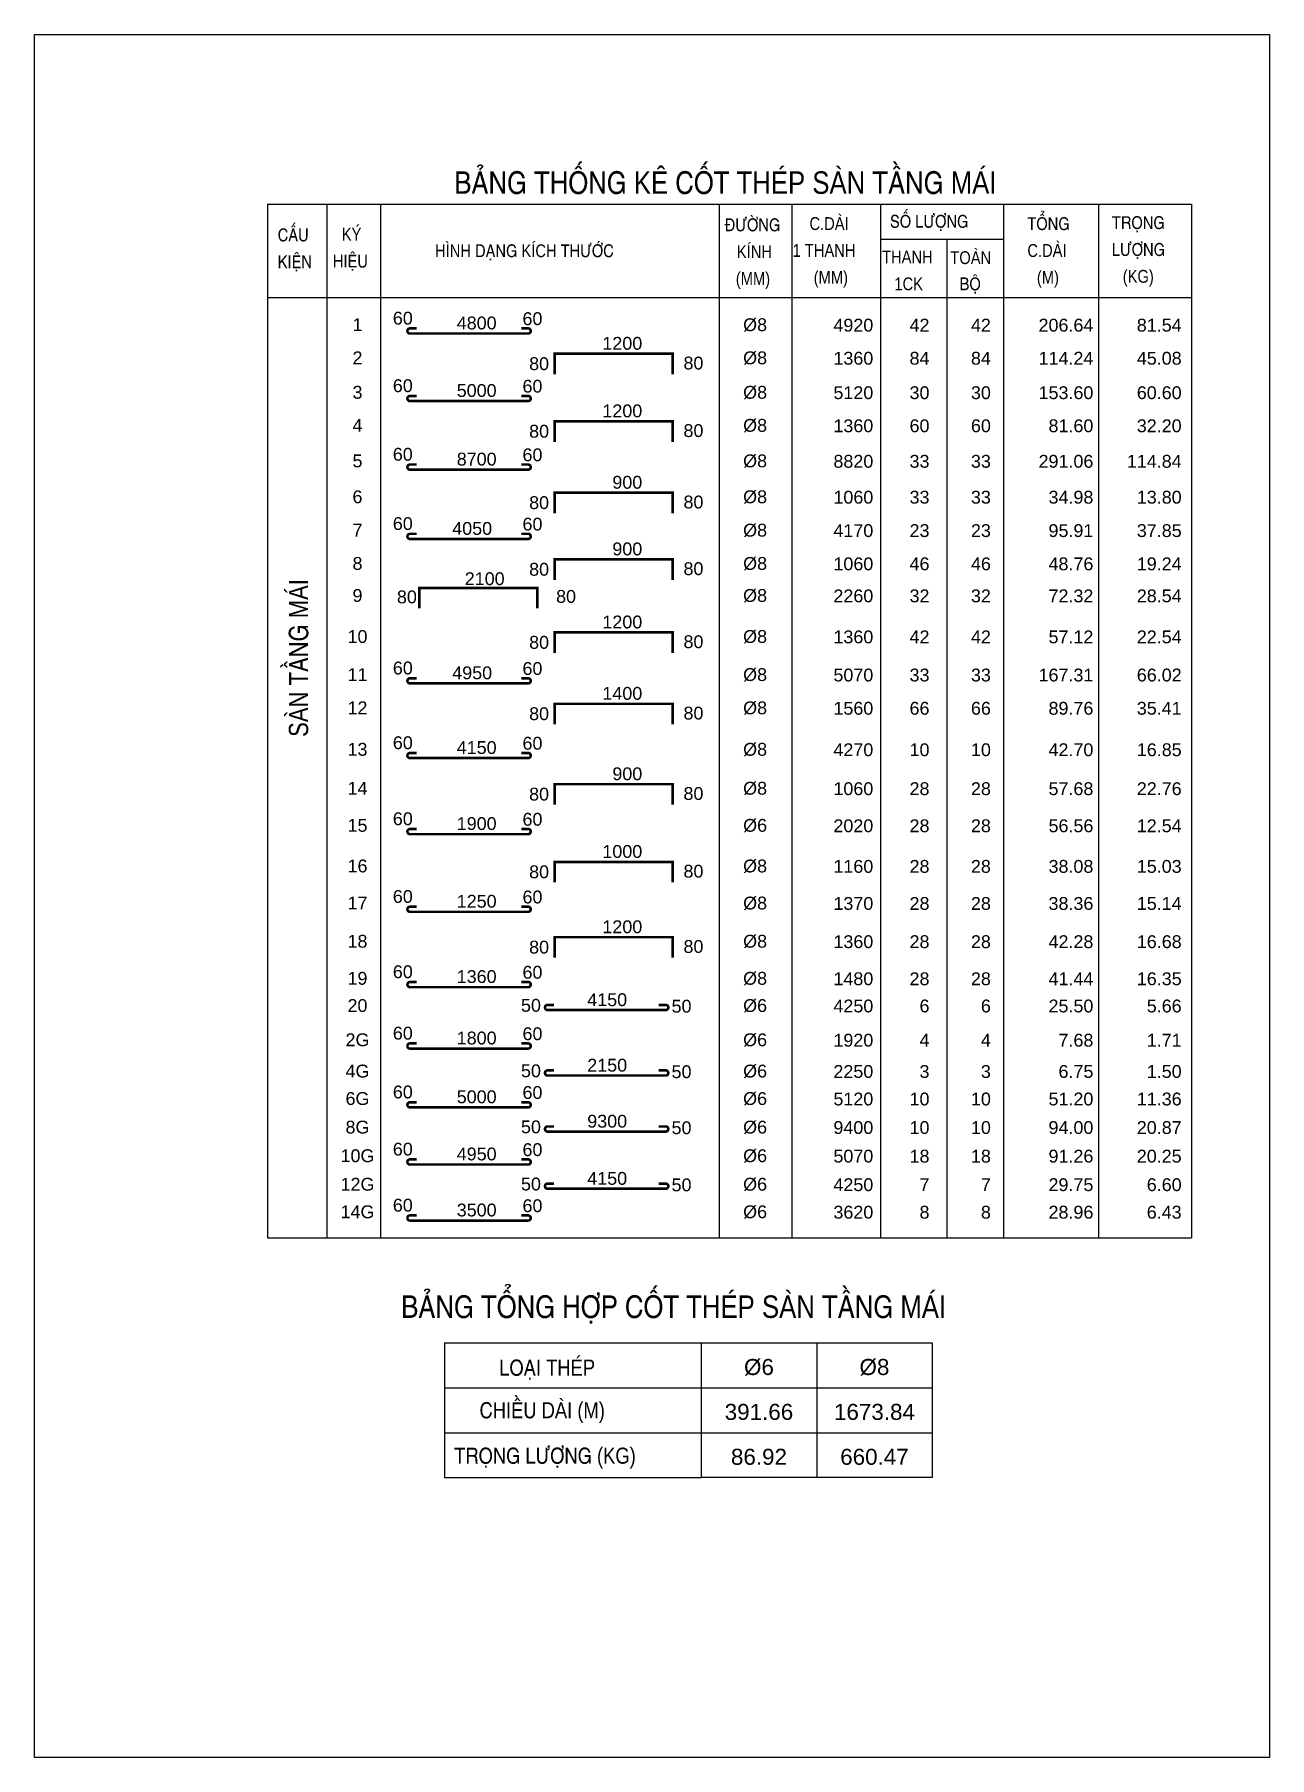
# Model space of a CAD drawing. Header units: millimetres. Extents: x -559287 to -299624, y 2351330 to 2655682.
# Drawn here: x -386947 to -367699, y 2387616 to 2414479 of the extents above; entities that cross this region are included whole.
import ezdxf
from ezdxf.enums import TextEntityAlignment as Align

# ---------------------------------------------------------------- set-up
doc = ezdxf.new("R2010")
doc.units = ezdxf.units.MM
doc.header["$LTSCALE"] = 10
for name, color, linetype, lineweight in [('Net thay', 4, 'Continuous', 25), ('Text', 54, 'Continuous', 25), ('Thep doc', 140, 'Continuous', 60), ('TKTHEP', 54, 'Continuous', 25)]:
    doc.layers.add(name, color=color, linetype=linetype, lineweight=lineweight)
doc.layers.add('ththep', color=3, linetype='Continuous')
doc.styles.add('NGHIA5', font='arial_0.ttf', dxfattribs={"height": 180})
doc.styles.add('STYLE1-S1', font='VHARIALN.TTF')

msp = doc.modelspace()

# ---------------------------------------------------------------- texts
at = {"layer": 'Text', "style": 'STYLE1-S1'}
for s, p in [('B¶NG thèng kª cèt THÐP sµn tÇng m¸i', (-371954.9, 2411994.2)), ('B¶NG tæng hîp cèt THÐP sµn tÇng m¸i', (-372739.8, 2394469.9))]:
    msp.add_text(s, height=350, dxfattribs=at).set_placement(p, align=Align.RIGHT)
msp.add_text('SµN TÇNG m¸i', height=300, rotation=90, dxfattribs=at).set_placement((-382682.5, 2405987.8), align=Align.RIGHT)
at = {"layer": 'ththep', "style": 'STYLE1-S1'}
for s, p in [('lo¹i thÐp', (-379703.7, 2393569.5)), ('chiÒu dµi (M)', (-380010.8, 2392905.1)), ('träng l\xadîng (kG)', (-380405.7, 2392196.8))]:
    msp.add_text(s, height=250, dxfattribs=at).set_placement(p)
at = {"layer": 'ththep', "style": 'NGHIA5'}
for s, p in [('%%c6', (-375656.2, 2393579.4)), ('%%c8', (-373856.2, 2393579.4)), ('391.66', (-375656.2, 2392879.4)), ('1673.84', (-373856.2, 2392879.4)), ('86.92', (-375656.2, 2392179.4)), ('660.47', (-373856.2, 2392179.4))]:
    msp.add_text(s, height=250, dxfattribs=at).set_placement(p, align=Align.CENTER)
at = {"layer": 'TKTHEP', "style": 'STYLE1-S1'}
for s, p in [('sè l\xadîng', (-373614.3, 2411465.8)), ('cÊu', (-383156.1, 2411254)), ('ký', (-382158, 2411264.6)), ('®\xadêng', (-376189.7, 2411411.1)), ('c.dµi', (-374869, 2411430.2)), ('tæng', (-371473.2, 2411429.3)), ('träng', (-370156.6, 2411445.7)), ('h×nh d¹ng kÝch th\xadíc', (-380704.1, 2411006.6)), ('kÝnh', (-376000.2, 2410992)), ('1 thanh', (-375132.7, 2411011.2)), ('c.dµi', (-371473.2, 2411010.2)), ('l\xadîng', (-370156.6, 2411026.7)), ('kiÖn', (-383156.1, 2410835)), ('hiÖu', (-382296.5, 2410845.6)), ('thanh', (-373737.9, 2410909.7)), ('toµn', (-372673.8, 2410898.9)), ('(mm)', (-376016.7, 2410573)), ('(mm)', (-374803.1, 2410592.1)), ('1ck', (-373545.6, 2410490.7)), ('bé', (-372529.7, 2410490.1)), ('(m)', (-371324.9, 2410591.2)), ('(kg)', (-369986.5, 2410607.6))]:
    msp.add_text(s, height=200, dxfattribs=at).set_placement(p)

# ---------------------------------------------------------------- blocks, each defined once
blk = doc.blocks.new('NGHIA_THKE')
at = {"layer": 'TKTHEP', "style": 'NGHIA5'}
for tag, p in [('KT1', (-6747, 220)), ('KT2', (-5931, 212)), ('KT3', (-4910, 212)), ('KT4', (-3927, 212)), ('KT5', (-2978, 212)), ('KT6', (-2066, 212)), ('KT7', (-1094, 212)), ('DK', (0, 0)), ('CD1T', (2069, -8)), ('1T', (3164, -8)), ('TST', (4360, -8)), ('TCD', (6357, -8)), ('TL', (8076, -8)), ('KT8', (-6747, -258)), ('KT9', (-5931, -266)), ('KT10', (-4910, -266)), ('KT11', (-3927, -266)), ('KT12', (-2978, -266)), ('KT13', (-2066, -266)), ('KT14', (-1094, -266))]:
    blk.add_attdef(tag, text='', height=250, dxfattribs=at).set_placement(p, align=Align.RIGHT)
blk.add_attdef('SHT', text='', height=250, dxfattribs=at).set_placement((-7979, 0), align=Align.CENTER)

# ---------------------------------------------------------------- linework, layer by layer
at = {"layer": 'Net thay', "linetype": 'Continuous'}
for p, q in [((-383316.6, 2411835.2), (-368916.5, 2411835.2)), ((-383316.6, 2411835.2), (-383316.6, 2395718)), ((-382392.2, 2411835.2), (-382392.2, 2395718)), ((-381556.7, 2411835.2), (-381556.7, 2395718)), ((-376278.3, 2411835.2), (-376278.3, 2395718)), ((-375141.6, 2411835.2), (-375141.6, 2395718)), ((-373764.7, 2411835.2), (-373764.7, 2395718)), ((-371847.3, 2411835.2), (-371847.3, 2395718)), ((-370365.5, 2411835.2), (-370365.5, 2395718)), ((-368916.5, 2411835.2), (-368916.5, 2395718)), ((-373764.7, 2411284.9), (-371847.3, 2411284.9)), ((-372730, 2411284.9), (-372730, 2395718)), ((-383316.6, 2410379.9), (-368916.5, 2410379.9)), ((-383316.6, 2395718), (-368916.5, 2395718))]:
    msp.add_line(p, q, dxfattribs=at)
at = {"layer": 'Thep doc', "const_width": 40}
for points in [[(-380992.5, 2409896.2), (-381094.9, 2409896.2, 1), (-381094.9, 2409816.2), (-379253, 2409816.2, 1), (-379253, 2409896.2), (-379360.7, 2409896.2)], [(-380992.5, 2408843.2), (-381094.9, 2408843.2, 1), (-381094.9, 2408763.2), (-379253, 2408763.2, 1), (-379253, 2408843.2), (-379360.7, 2408843.2)], [(-380992.5, 2407773.6), (-381094.9, 2407773.6, 1), (-381094.9, 2407693.6), (-379253, 2407693.6, 1), (-379253, 2407773.6), (-379360.7, 2407773.6)], [(-380992.5, 2406693.3), (-381094.9, 2406693.3, 1), (-381094.9, 2406613.3), (-379253, 2406613.3, 1), (-379253, 2406693.3), (-379360.7, 2406693.3)], [(-380992.5, 2404441.8), (-381094.9, 2404441.8, 1), (-381094.9, 2404361.8), (-379253, 2404361.8, 1), (-379253, 2404441.8), (-379360.7, 2404441.8)], [(-380992.5, 2403276.9), (-381094.9, 2403276.9, 1), (-381094.9, 2403196.9), (-379253, 2403196.9, 1), (-379253, 2403276.9), (-379360.7, 2403276.9)], [(-380992.5, 2402091.6), (-381094.9, 2402091.6, 1), (-381094.9, 2402011.6), (-379253, 2402011.6, 1), (-379253, 2402091.6), (-379360.7, 2402091.6)], [(-380992.5, 2400880.3), (-381094.9, 2400880.3, 1), (-381094.9, 2400800.3), (-379253, 2400800.3, 1), (-379253, 2400880.3), (-379360.7, 2400880.3)], [(-380992.5, 2399706.6), (-381094.9, 2399706.6, 1), (-381094.9, 2399626.6), (-379253, 2399626.6, 1), (-379253, 2399706.6), (-379360.7, 2399706.6)], [(-378848.5, 2399349.2), (-378950.9, 2399349.2, 1), (-378950.9, 2399269.2), (-377109.1, 2399269.2, 1), (-377109.1, 2399349.2), (-377216.7, 2399349.2)], [(-380992.5, 2398748.7), (-381094.9, 2398748.7, 1), (-381094.9, 2398668.7), (-379253, 2398668.7, 1), (-379253, 2398748.7), (-379360.7, 2398748.7)], [(-378848.5, 2398328), (-378950.9, 2398328, 1), (-378950.9, 2398248), (-377109.1, 2398248, 1), (-377109.1, 2398328), (-377216.7, 2398328)], [(-380992.5, 2397832), (-381094.9, 2397832, 1), (-381094.9, 2397752), (-379253, 2397752, 1), (-379253, 2397832), (-379360.7, 2397832)], [(-378848.5, 2397454.2), (-378950.9, 2397454.2, 1), (-378950.9, 2397374.2), (-377109.1, 2397374.2, 1), (-377109.1, 2397454.2), (-377216.7, 2397454.2)], [(-380992.5, 2396941), (-381094.9, 2396941, 1), (-381094.9, 2396861), (-379253, 2396861, 1), (-379253, 2396941), (-379360.7, 2396941)], [(-378848.5, 2396563.3), (-378950.9, 2396563.3, 1), (-378950.9, 2396483.3), (-377109.1, 2396483.3, 1), (-377109.1, 2396563.3), (-377216.7, 2396563.3)], [(-380992.5, 2396067.3), (-381094.9, 2396067.3, 1), (-381094.9, 2395987.3), (-379253, 2395987.3, 1), (-379253, 2396067.3), (-379360.7, 2396067.3)]]:
    msp.add_lwpolyline(points, format="xyb", dxfattribs=at)
for points in [[(-378840.5, 2409180.7), (-378840.5, 2409500.7), (-377000.5, 2409500.7), (-377000.5, 2409180.7)], [(-378840.5, 2408127.6), (-378840.5, 2408447.6), (-377000.5, 2408447.6), (-377000.5, 2408127.6)], [(-378840.5, 2407014.2), (-378840.5, 2407334.2), (-377000.5, 2407334.2), (-377000.5, 2407014.2)], [(-378840.5, 2405975.1), (-378840.5, 2406295.1), (-377000.5, 2406295.1), (-377000.5, 2405975.1)], [(-380949.1, 2405529.3), (-380949.1, 2405849.3), (-379109.1, 2405849.3), (-379109.1, 2405529.3)], [(-378840.5, 2404836.3), (-378840.5, 2405156.3), (-377000.5, 2405156.3), (-377000.5, 2404836.3)], [(-378840.5, 2403723.6), (-378840.5, 2404043.6), (-377000.5, 2404043.6), (-377000.5, 2403723.6)], [(-378840.5, 2402470), (-378840.5, 2402790), (-377000.5, 2402790), (-377000.5, 2402470)], [(-378840.5, 2401258.6), (-378840.5, 2401578.6), (-377000.5, 2401578.6), (-377000.5, 2401258.6)], [(-378840.5, 2400084.9), (-378840.5, 2400404.9), (-377000.5, 2400404.9), (-377000.5, 2400084.9)]]:
    msp.add_lwpolyline(points, dxfattribs=at)
at = {"layer": 'ththep', "color": 3}
for p, q in [((-380556.2, 2394079.4), (-376556.2, 2394079.4)), ((-380556.2, 2394079.4), (-380556.2, 2391979.4)), ((-376556.2, 2394079.4), (-376556.2, 2391979.4)), ((-380556.2, 2393379.4), (-376556.2, 2393379.4)), ((-380556.2, 2392679.4), (-376556.2, 2392679.4)), ((-380556.2, 2391979.4), (-376556.2, 2391979.4))]:
    msp.add_line(p, q, dxfattribs=at)
at = {"layer": 'ththep'}
for p, q in [((-376556.2, 2394079.4), (-372956.2, 2394079.4)), ((-374756.2, 2394079.4), (-374756.2, 2391979.4)), ((-372956.2, 2394079.4), (-372956.2, 2391979.4)), ((-376556.2, 2393379.4), (-372956.2, 2393379.4)), ((-376556.2, 2392679.4), (-372956.2, 2392679.4)), ((-372956.2, 2391979.4), (-376556.2, 2391979.4))]:
    msp.add_line(p, q, dxfattribs=at)
msp.add_lwpolyline([(-386947, 2414478.6), (-367699.3, 2414478.6), (-367699.3, 2387615.7), (-386947, 2387615.7)], close=True, dxfattribs=at)

# ---------------------------------------------------------------- block references
at = {"layer": 'TKTHEP'}
ref = msp.add_blockref('NGHIA_THKE', (-375530, 2409853.2), dxfattribs=dict(at, xscale=0.7999999999301508, yscale=0.7999999998137355, zscale=0.8))
ref.add_attrib('SHT', '1', dxfattribs={"height": 200, "style": 'NGHIA5'}).set_placement((-381913, 2409853.2), align=Align.CENTER)
ref.add_attrib('KT1', '60', dxfattribs={"height": 200, "style": 'NGHIA5'}).set_placement((-381051.4, 2409956.1), align=Align.RIGHT)
ref.add_attrib('KT2', '4800', dxfattribs={"height": 200, "style": 'NGHIA5'}).set_placement((-379744.8, 2409880.7), align=Align.RIGHT)
ref.add_attrib('KT3', '60', dxfattribs={"height": 200, "style": 'NGHIA5'}).set_placement((-379030.7, 2409947.7), align=Align.RIGHT)
ref.add_attrib('DK', '%%c8', dxfattribs={"height": 200, "style": 'NGHIA5'}).set_placement((-375530, 2409853.2), align=Align.RIGHT)
ref.add_attrib('CD1T', '4920', dxfattribs={"height": 200, "style": 'NGHIA5'}).set_placement((-373874.5, 2409846.5), align=Align.RIGHT)
ref.add_attrib('1T', '42', dxfattribs={"height": 200, "style": 'NGHIA5'}).set_placement((-372998.8, 2409846.5), align=Align.RIGHT)
ref.add_attrib('TST', '42', dxfattribs={"height": 200, "style": 'NGHIA5'}).set_placement((-372041.8, 2409846.5), align=Align.RIGHT)
ref.add_attrib('TCD', '206.64', dxfattribs={"height": 200, "style": 'NGHIA5'}).set_placement((-370444.6, 2409846.5), align=Align.RIGHT)
ref.add_attrib('TL', '81.54', dxfattribs={"height": 200, "style": 'NGHIA5'}).set_placement((-369068.8, 2409846.5), align=Align.RIGHT)
ref = msp.add_blockref('NGHIA_THKE', (-375530, 2409337.3), dxfattribs=dict(at, xscale=0.7999999999301508, yscale=0.7999999998137355, zscale=0.8))
ref.add_attrib('SHT', '2', dxfattribs={"height": 200, "style": 'NGHIA5'}).set_placement((-381913, 2409337.3), align=Align.CENTER)
ref.add_attrib('KT1', '80', dxfattribs={"height": 200, "style": 'NGHIA5'}).set_placement((-378927.5, 2409246), align=Align.RIGHT)
ref.add_attrib('KT2', '1200', dxfattribs={"height": 200, "style": 'NGHIA5'}).set_placement((-377475, 2409563.3), align=Align.RIGHT)
ref.add_attrib('KT3', '80', dxfattribs={"height": 200, "style": 'NGHIA5'}).set_placement((-376522, 2409255.8), align=Align.RIGHT)
ref.add_attrib('DK', '%%c8', dxfattribs={"height": 200, "style": 'NGHIA5'}).set_placement((-375530, 2409337.3), align=Align.RIGHT)
ref.add_attrib('CD1T', '1360', dxfattribs={"height": 200, "style": 'NGHIA5'}).set_placement((-373874.5, 2409330.7), align=Align.RIGHT)
ref.add_attrib('1T', '84', dxfattribs={"height": 200, "style": 'NGHIA5'}).set_placement((-372998.8, 2409330.7), align=Align.RIGHT)
ref.add_attrib('TST', '84', dxfattribs={"height": 200, "style": 'NGHIA5'}).set_placement((-372041.8, 2409330.7), align=Align.RIGHT)
ref.add_attrib('TCD', '114.24', dxfattribs={"height": 200, "style": 'NGHIA5'}).set_placement((-370444.6, 2409330.7), align=Align.RIGHT)
ref.add_attrib('TL', '45.08', dxfattribs={"height": 200, "style": 'NGHIA5'}).set_placement((-369068.8, 2409330.7), align=Align.RIGHT)
ref = msp.add_blockref('NGHIA_THKE', (-375530, 2408800.1), dxfattribs=dict(at, xscale=0.7999999999301508, yscale=0.7999999998137355, zscale=0.8))
ref.add_attrib('SHT', '3', dxfattribs={"height": 200, "style": 'NGHIA5'}).set_placement((-381913, 2408800.1), align=Align.CENTER)
ref.add_attrib('KT1', '60', dxfattribs={"height": 200, "style": 'NGHIA5'}).set_placement((-381051.4, 2408903.1), align=Align.RIGHT)
ref.add_attrib('KT2', '5000', dxfattribs={"height": 200, "style": 'NGHIA5'}).set_placement((-379744.8, 2408827.7), align=Align.RIGHT)
ref.add_attrib('KT3', '60', dxfattribs={"height": 200, "style": 'NGHIA5'}).set_placement((-379030.7, 2408894.7), align=Align.RIGHT)
ref.add_attrib('DK', '%%c8', dxfattribs={"height": 200, "style": 'NGHIA5'}).set_placement((-375530, 2408800.1), align=Align.RIGHT)
ref.add_attrib('CD1T', '5120', dxfattribs={"height": 200, "style": 'NGHIA5'}).set_placement((-373874.5, 2408793.5), align=Align.RIGHT)
ref.add_attrib('1T', '30', dxfattribs={"height": 200, "style": 'NGHIA5'}).set_placement((-372998.8, 2408793.5), align=Align.RIGHT)
ref.add_attrib('TST', '30', dxfattribs={"height": 200, "style": 'NGHIA5'}).set_placement((-372041.8, 2408793.5), align=Align.RIGHT)
ref.add_attrib('TCD', '153.60', dxfattribs={"height": 200, "style": 'NGHIA5'}).set_placement((-370444.6, 2408793.5), align=Align.RIGHT)
ref.add_attrib('TL', '60.60', dxfattribs={"height": 200, "style": 'NGHIA5'}).set_placement((-369068.8, 2408793.5), align=Align.RIGHT)
ref = msp.add_blockref('NGHIA_THKE', (-375530, 2408284.3), dxfattribs=dict(at, xscale=0.7999999999301508, yscale=0.7999999998137355, zscale=0.8))
ref.add_attrib('SHT', '4', dxfattribs={"height": 200, "style": 'NGHIA5'}).set_placement((-381913, 2408284.3), align=Align.CENTER)
ref.add_attrib('KT1', '80', dxfattribs={"height": 200, "style": 'NGHIA5'}).set_placement((-378927.5, 2408193), align=Align.RIGHT)
ref.add_attrib('KT2', '1200', dxfattribs={"height": 200, "style": 'NGHIA5'}).set_placement((-377475, 2408510.2), align=Align.RIGHT)
ref.add_attrib('KT3', '80', dxfattribs={"height": 200, "style": 'NGHIA5'}).set_placement((-376522, 2408202.7), align=Align.RIGHT)
ref.add_attrib('DK', '%%c8', dxfattribs={"height": 200, "style": 'NGHIA5'}).set_placement((-375530, 2408284.3), align=Align.RIGHT)
ref.add_attrib('CD1T', '1360', dxfattribs={"height": 200, "style": 'NGHIA5'}).set_placement((-373874.5, 2408277.7), align=Align.RIGHT)
ref.add_attrib('1T', '60', dxfattribs={"height": 200, "style": 'NGHIA5'}).set_placement((-372998.8, 2408277.7), align=Align.RIGHT)
ref.add_attrib('TST', '60', dxfattribs={"height": 200, "style": 'NGHIA5'}).set_placement((-372041.8, 2408277.7), align=Align.RIGHT)
ref.add_attrib('TCD', '81.60', dxfattribs={"height": 200, "style": 'NGHIA5'}).set_placement((-370444.6, 2408277.7), align=Align.RIGHT)
ref.add_attrib('TL', '32.20', dxfattribs={"height": 200, "style": 'NGHIA5'}).set_placement((-369068.8, 2408277.7), align=Align.RIGHT)
ref = msp.add_blockref('NGHIA_THKE', (-375530, 2407730.5), dxfattribs=dict(at, xscale=0.7999999999301508, yscale=0.7999999998137355, zscale=0.8))
ref.add_attrib('SHT', '5', dxfattribs={"height": 200, "style": 'NGHIA5'}).set_placement((-381913, 2407730.5), align=Align.CENTER)
ref.add_attrib('KT1', '60', dxfattribs={"height": 200, "style": 'NGHIA5'}).set_placement((-381051.4, 2407833.5), align=Align.RIGHT)
ref.add_attrib('KT2', '8700', dxfattribs={"height": 200, "style": 'NGHIA5'}).set_placement((-379744.8, 2407758.1), align=Align.RIGHT)
ref.add_attrib('KT3', '60', dxfattribs={"height": 200, "style": 'NGHIA5'}).set_placement((-379030.7, 2407825), align=Align.RIGHT)
ref.add_attrib('DK', '%%c8', dxfattribs={"height": 200, "style": 'NGHIA5'}).set_placement((-375530, 2407730.5), align=Align.RIGHT)
ref.add_attrib('CD1T', '8820', dxfattribs={"height": 200, "style": 'NGHIA5'}).set_placement((-373874.5, 2407723.9), align=Align.RIGHT)
ref.add_attrib('1T', '33', dxfattribs={"height": 200, "style": 'NGHIA5'}).set_placement((-372998.8, 2407723.9), align=Align.RIGHT)
ref.add_attrib('TST', '33', dxfattribs={"height": 200, "style": 'NGHIA5'}).set_placement((-372041.8, 2407723.9), align=Align.RIGHT)
ref.add_attrib('TCD', '291.06', dxfattribs={"height": 200, "style": 'NGHIA5'}).set_placement((-370444.6, 2407723.9), align=Align.RIGHT)
ref.add_attrib('TL', '114.84', dxfattribs={"height": 200, "style": 'NGHIA5'}).set_placement((-369068.8, 2407723.9), align=Align.RIGHT)
ref = msp.add_blockref('NGHIA_THKE', (-375530, 2407170.9), dxfattribs=dict(at, xscale=0.7999999999301508, yscale=0.7999999998137355, zscale=0.8))
ref.add_attrib('SHT', '6', dxfattribs={"height": 200, "style": 'NGHIA5'}).set_placement((-381913, 2407170.9), align=Align.CENTER)
ref.add_attrib('KT1', '80', dxfattribs={"height": 200, "style": 'NGHIA5'}).set_placement((-378927.5, 2407079.6), align=Align.RIGHT)
ref.add_attrib('KT2', '900', dxfattribs={"height": 200, "style": 'NGHIA5'}).set_placement((-377475, 2407396.8), align=Align.RIGHT)
ref.add_attrib('KT3', '80', dxfattribs={"height": 200, "style": 'NGHIA5'}).set_placement((-376522, 2407089.3), align=Align.RIGHT)
ref.add_attrib('DK', '%%c8', dxfattribs={"height": 200, "style": 'NGHIA5'}).set_placement((-375530, 2407170.9), align=Align.RIGHT)
ref.add_attrib('CD1T', '1060', dxfattribs={"height": 200, "style": 'NGHIA5'}).set_placement((-373874.5, 2407164.3), align=Align.RIGHT)
ref.add_attrib('1T', '33', dxfattribs={"height": 200, "style": 'NGHIA5'}).set_placement((-372998.8, 2407164.3), align=Align.RIGHT)
ref.add_attrib('TST', '33', dxfattribs={"height": 200, "style": 'NGHIA5'}).set_placement((-372041.8, 2407164.3), align=Align.RIGHT)
ref.add_attrib('TCD', '34.98', dxfattribs={"height": 200, "style": 'NGHIA5'}).set_placement((-370444.6, 2407164.3), align=Align.RIGHT)
ref.add_attrib('TL', '13.80', dxfattribs={"height": 200, "style": 'NGHIA5'}).set_placement((-369068.8, 2407164.3), align=Align.RIGHT)
ref = msp.add_blockref('NGHIA_THKE', (-375530, 2406650.3), dxfattribs=dict(at, xscale=0.7999999999301508, yscale=0.7999999998137355, zscale=0.8))
ref.add_attrib('SHT', '7', dxfattribs={"height": 200, "style": 'NGHIA5'}).set_placement((-381913, 2406650.3), align=Align.CENTER)
ref.add_attrib('KT1', '60', dxfattribs={"height": 200, "style": 'NGHIA5'}).set_placement((-381051.4, 2406753.2), align=Align.RIGHT)
ref.add_attrib('KT2', '4050', dxfattribs={"height": 200, "style": 'NGHIA5'}).set_placement((-379815, 2406677.8), align=Align.RIGHT)
ref.add_attrib('KT3', '60', dxfattribs={"height": 200, "style": 'NGHIA5'}).set_placement((-379030.7, 2406744.8), align=Align.RIGHT)
ref.add_attrib('DK', '%%c8', dxfattribs={"height": 200, "style": 'NGHIA5'}).set_placement((-375530, 2406650.3), align=Align.RIGHT)
ref.add_attrib('CD1T', '4170', dxfattribs={"height": 200, "style": 'NGHIA5'}).set_placement((-373874.5, 2406643.6), align=Align.RIGHT)
ref.add_attrib('1T', '23', dxfattribs={"height": 200, "style": 'NGHIA5'}).set_placement((-372998.8, 2406643.6), align=Align.RIGHT)
ref.add_attrib('TST', '23', dxfattribs={"height": 200, "style": 'NGHIA5'}).set_placement((-372041.8, 2406643.6), align=Align.RIGHT)
ref.add_attrib('TCD', '95.91', dxfattribs={"height": 200, "style": 'NGHIA5'}).set_placement((-370444.6, 2406643.6), align=Align.RIGHT)
ref.add_attrib('TL', '37.85', dxfattribs={"height": 200, "style": 'NGHIA5'}).set_placement((-369068.8, 2406643.6), align=Align.RIGHT)
ref = msp.add_blockref('NGHIA_THKE', (-375530, 2406131.8), dxfattribs=dict(at, xscale=0.7999999999301508, yscale=0.7999999998137355, zscale=0.8))
ref.add_attrib('SHT', '8', dxfattribs={"height": 200, "style": 'NGHIA5'}).set_placement((-381913, 2406131.8), align=Align.CENTER)
ref.add_attrib('KT1', '80', dxfattribs={"height": 200, "style": 'NGHIA5'}).set_placement((-378927.5, 2406040.5), align=Align.RIGHT)
ref.add_attrib('KT2', '900', dxfattribs={"height": 200, "style": 'NGHIA5'}).set_placement((-377475, 2406357.7), align=Align.RIGHT)
ref.add_attrib('KT3', '80', dxfattribs={"height": 200, "style": 'NGHIA5'}).set_placement((-376522, 2406050.2), align=Align.RIGHT)
ref.add_attrib('DK', '%%c8', dxfattribs={"height": 200, "style": 'NGHIA5'}).set_placement((-375530, 2406131.8), align=Align.RIGHT)
ref.add_attrib('CD1T', '1060', dxfattribs={"height": 200, "style": 'NGHIA5'}).set_placement((-373874.5, 2406125.2), align=Align.RIGHT)
ref.add_attrib('1T', '46', dxfattribs={"height": 200, "style": 'NGHIA5'}).set_placement((-372998.8, 2406125.2), align=Align.RIGHT)
ref.add_attrib('TST', '46', dxfattribs={"height": 200, "style": 'NGHIA5'}).set_placement((-372041.8, 2406125.2), align=Align.RIGHT)
ref.add_attrib('TCD', '48.76', dxfattribs={"height": 200, "style": 'NGHIA5'}).set_placement((-370444.6, 2406125.2), align=Align.RIGHT)
ref.add_attrib('TL', '19.24', dxfattribs={"height": 200, "style": 'NGHIA5'}).set_placement((-369068.8, 2406125.2), align=Align.RIGHT)
ref = msp.add_blockref('NGHIA_THKE', (-375530, 2405632.4), dxfattribs=dict(at, xscale=0.7999999999883585, yscale=0.7999999998137355, zscale=0.8))
ref.add_attrib('SHT', '9', dxfattribs={"height": 200, "style": 'NGHIA5'}).set_placement((-381913, 2405632.4), align=Align.CENTER)
ref.add_attrib('KT1', '80', dxfattribs={"height": 200, "style": 'NGHIA5'}).set_placement((-380987.6, 2405610), align=Align.RIGHT)
ref.add_attrib('KT2', '2100', dxfattribs={"height": 200, "style": 'NGHIA5'}).set_placement((-379619.7, 2405894), align=Align.RIGHT)
ref.add_attrib('KT3', '80', dxfattribs={"height": 200, "style": 'NGHIA5'}).set_placement((-378507.2, 2405617.7), align=Align.RIGHT)
ref.add_attrib('DK', '%%c8', dxfattribs={"height": 200, "style": 'NGHIA5'}).set_placement((-375530, 2405632.4), align=Align.RIGHT)
ref.add_attrib('CD1T', '2260', dxfattribs={"height": 200, "style": 'NGHIA5'}).set_placement((-373874.5, 2405625.8), align=Align.RIGHT)
ref.add_attrib('1T', '32', dxfattribs={"height": 200, "style": 'NGHIA5'}).set_placement((-372998.8, 2405625.8), align=Align.RIGHT)
ref.add_attrib('TST', '32', dxfattribs={"height": 200, "style": 'NGHIA5'}).set_placement((-372041.8, 2405625.8), align=Align.RIGHT)
ref.add_attrib('TCD', '72.32', dxfattribs={"height": 200, "style": 'NGHIA5'}).set_placement((-370444.6, 2405625.8), align=Align.RIGHT)
ref.add_attrib('TL', '28.54', dxfattribs={"height": 200, "style": 'NGHIA5'}).set_placement((-369068.8, 2405625.8), align=Align.RIGHT)
ref = msp.add_blockref('NGHIA_THKE', (-375530, 2404993), dxfattribs=dict(at, xscale=0.7999999999301508, yscale=0.7999999998137355, zscale=0.8))
ref.add_attrib('SHT', '10', dxfattribs={"height": 200, "style": 'NGHIA5'}).set_placement((-381913, 2404993), align=Align.CENTER)
ref.add_attrib('KT1', '80', dxfattribs={"height": 200, "style": 'NGHIA5'}).set_placement((-378927.5, 2404901.7), align=Align.RIGHT)
ref.add_attrib('KT2', '1200', dxfattribs={"height": 200, "style": 'NGHIA5'}).set_placement((-377475, 2405218.9), align=Align.RIGHT)
ref.add_attrib('KT3', '80', dxfattribs={"height": 200, "style": 'NGHIA5'}).set_placement((-376522, 2404911.4), align=Align.RIGHT)
ref.add_attrib('DK', '%%c8', dxfattribs={"height": 200, "style": 'NGHIA5'}).set_placement((-375530, 2404993), align=Align.RIGHT)
ref.add_attrib('CD1T', '1360', dxfattribs={"height": 200, "style": 'NGHIA5'}).set_placement((-373874.5, 2404986.4), align=Align.RIGHT)
ref.add_attrib('1T', '42', dxfattribs={"height": 200, "style": 'NGHIA5'}).set_placement((-372998.8, 2404986.4), align=Align.RIGHT)
ref.add_attrib('TST', '42', dxfattribs={"height": 200, "style": 'NGHIA5'}).set_placement((-372041.8, 2404986.4), align=Align.RIGHT)
ref.add_attrib('TCD', '57.12', dxfattribs={"height": 200, "style": 'NGHIA5'}).set_placement((-370444.6, 2404986.4), align=Align.RIGHT)
ref.add_attrib('TL', '22.54', dxfattribs={"height": 200, "style": 'NGHIA5'}).set_placement((-369068.8, 2404986.4), align=Align.RIGHT)
ref = msp.add_blockref('NGHIA_THKE', (-375530, 2404398.7), dxfattribs=dict(at, xscale=0.7999999999301508, yscale=0.7999999998137355, zscale=0.8))
ref.add_attrib('SHT', '11', dxfattribs={"height": 200, "style": 'NGHIA5'}).set_placement((-381913, 2404398.7), align=Align.CENTER)
ref.add_attrib('KT1', '60', dxfattribs={"height": 200, "style": 'NGHIA5'}).set_placement((-381051.4, 2404501.7), align=Align.RIGHT)
ref.add_attrib('KT2', '4950', dxfattribs={"height": 200, "style": 'NGHIA5'}).set_placement((-379815, 2404426.3), align=Align.RIGHT)
ref.add_attrib('KT3', '60', dxfattribs={"height": 200, "style": 'NGHIA5'}).set_placement((-379030.7, 2404493.3), align=Align.RIGHT)
ref.add_attrib('DK', '%%c8', dxfattribs={"height": 200, "style": 'NGHIA5'}).set_placement((-375530, 2404398.7), align=Align.RIGHT)
ref.add_attrib('CD1T', '5070', dxfattribs={"height": 200, "style": 'NGHIA5'}).set_placement((-373874.5, 2404392.1), align=Align.RIGHT)
ref.add_attrib('1T', '33', dxfattribs={"height": 200, "style": 'NGHIA5'}).set_placement((-372998.8, 2404392.1), align=Align.RIGHT)
ref.add_attrib('TST', '33', dxfattribs={"height": 200, "style": 'NGHIA5'}).set_placement((-372041.8, 2404392.1), align=Align.RIGHT)
ref.add_attrib('TCD', '167.31', dxfattribs={"height": 200, "style": 'NGHIA5'}).set_placement((-370444.6, 2404392.1), align=Align.RIGHT)
ref.add_attrib('TL', '66.02', dxfattribs={"height": 200, "style": 'NGHIA5'}).set_placement((-369068.8, 2404392.1), align=Align.RIGHT)
ref = msp.add_blockref('NGHIA_THKE', (-375530, 2403880.3), dxfattribs=dict(at, xscale=0.7999999999301508, yscale=0.7999999998137355, zscale=0.8))
ref.add_attrib('SHT', '12', dxfattribs={"height": 200, "style": 'NGHIA5'}).set_placement((-381913, 2403880.3), align=Align.CENTER)
ref.add_attrib('KT1', '80', dxfattribs={"height": 200, "style": 'NGHIA5'}).set_placement((-378927.5, 2403789), align=Align.RIGHT)
ref.add_attrib('KT2', '1400', dxfattribs={"height": 200, "style": 'NGHIA5'}).set_placement((-377475, 2404106.2), align=Align.RIGHT)
ref.add_attrib('KT3', '80', dxfattribs={"height": 200, "style": 'NGHIA5'}).set_placement((-376522, 2403798.7), align=Align.RIGHT)
ref.add_attrib('DK', '%%c8', dxfattribs={"height": 200, "style": 'NGHIA5'}).set_placement((-375530, 2403880.3), align=Align.RIGHT)
ref.add_attrib('CD1T', '1560', dxfattribs={"height": 200, "style": 'NGHIA5'}).set_placement((-373874.5, 2403873.7), align=Align.RIGHT)
ref.add_attrib('1T', '66', dxfattribs={"height": 200, "style": 'NGHIA5'}).set_placement((-372998.8, 2403873.7), align=Align.RIGHT)
ref.add_attrib('TST', '66', dxfattribs={"height": 200, "style": 'NGHIA5'}).set_placement((-372041.8, 2403873.7), align=Align.RIGHT)
ref.add_attrib('TCD', '89.76', dxfattribs={"height": 200, "style": 'NGHIA5'}).set_placement((-370444.6, 2403873.7), align=Align.RIGHT)
ref.add_attrib('TL', '35.41', dxfattribs={"height": 200, "style": 'NGHIA5'}).set_placement((-369068.8, 2403873.7), align=Align.RIGHT)
ref = msp.add_blockref('NGHIA_THKE', (-375530, 2403233.8), dxfattribs=dict(at, xscale=0.7999999999301508, yscale=0.7999999998137355, zscale=0.8))
ref.add_attrib('SHT', '13', dxfattribs={"height": 200, "style": 'NGHIA5'}).set_placement((-381913, 2403233.8), align=Align.CENTER)
ref.add_attrib('KT1', '60', dxfattribs={"height": 200, "style": 'NGHIA5'}).set_placement((-381051.4, 2403336.8), align=Align.RIGHT)
ref.add_attrib('KT2', '4150', dxfattribs={"height": 200, "style": 'NGHIA5'}).set_placement((-379744.8, 2403261.4), align=Align.RIGHT)
ref.add_attrib('KT3', '60', dxfattribs={"height": 200, "style": 'NGHIA5'}).set_placement((-379030.7, 2403328.3), align=Align.RIGHT)
ref.add_attrib('DK', '%%c8', dxfattribs={"height": 200, "style": 'NGHIA5'}).set_placement((-375530, 2403233.8), align=Align.RIGHT)
ref.add_attrib('CD1T', '4270', dxfattribs={"height": 200, "style": 'NGHIA5'}).set_placement((-373874.5, 2403227.2), align=Align.RIGHT)
ref.add_attrib('1T', '10', dxfattribs={"height": 200, "style": 'NGHIA5'}).set_placement((-372998.8, 2403227.2), align=Align.RIGHT)
ref.add_attrib('TST', '10', dxfattribs={"height": 200, "style": 'NGHIA5'}).set_placement((-372041.8, 2403227.2), align=Align.RIGHT)
ref.add_attrib('TCD', '42.70', dxfattribs={"height": 200, "style": 'NGHIA5'}).set_placement((-370444.6, 2403227.2), align=Align.RIGHT)
ref.add_attrib('TL', '16.85', dxfattribs={"height": 200, "style": 'NGHIA5'}).set_placement((-369068.8, 2403227.2), align=Align.RIGHT)
ref = msp.add_blockref('NGHIA_THKE', (-375530, 2402626.7), dxfattribs=dict(at, xscale=0.7999999999301508, yscale=0.7999999998137355, zscale=0.8))
ref.add_attrib('SHT', '14', dxfattribs={"height": 200, "style": 'NGHIA5'}).set_placement((-381913, 2402626.7), align=Align.CENTER)
ref.add_attrib('KT1', '80', dxfattribs={"height": 200, "style": 'NGHIA5'}).set_placement((-378927.5, 2402535.4), align=Align.RIGHT)
ref.add_attrib('KT2', '900', dxfattribs={"height": 200, "style": 'NGHIA5'}).set_placement((-377475, 2402852.6), align=Align.RIGHT)
ref.add_attrib('KT3', '80', dxfattribs={"height": 200, "style": 'NGHIA5'}).set_placement((-376522, 2402545.1), align=Align.RIGHT)
ref.add_attrib('DK', '%%c8', dxfattribs={"height": 200, "style": 'NGHIA5'}).set_placement((-375530, 2402626.7), align=Align.RIGHT)
ref.add_attrib('CD1T', '1060', dxfattribs={"height": 200, "style": 'NGHIA5'}).set_placement((-373874.5, 2402620.1), align=Align.RIGHT)
ref.add_attrib('1T', '28', dxfattribs={"height": 200, "style": 'NGHIA5'}).set_placement((-372998.8, 2402620.1), align=Align.RIGHT)
ref.add_attrib('TST', '28', dxfattribs={"height": 200, "style": 'NGHIA5'}).set_placement((-372041.8, 2402620.1), align=Align.RIGHT)
ref.add_attrib('TCD', '57.68', dxfattribs={"height": 200, "style": 'NGHIA5'}).set_placement((-370444.6, 2402620.1), align=Align.RIGHT)
ref.add_attrib('TL', '22.76', dxfattribs={"height": 200, "style": 'NGHIA5'}).set_placement((-369068.8, 2402620.1), align=Align.RIGHT)
ref = msp.add_blockref('NGHIA_THKE', (-375530, 2402048.6), dxfattribs=dict(at, xscale=0.7999999999301508, yscale=0.7999999998137355, zscale=0.8))
ref.add_attrib('SHT', '15', dxfattribs={"height": 200, "style": 'NGHIA5'}).set_placement((-381913, 2402048.6), align=Align.CENTER)
ref.add_attrib('KT1', '60', dxfattribs={"height": 200, "style": 'NGHIA5'}).set_placement((-381051.4, 2402151.6), align=Align.RIGHT)
ref.add_attrib('KT2', '1900', dxfattribs={"height": 200, "style": 'NGHIA5'}).set_placement((-379744.8, 2402076.1), align=Align.RIGHT)
ref.add_attrib('KT3', '60', dxfattribs={"height": 200, "style": 'NGHIA5'}).set_placement((-379030.7, 2402143.1), align=Align.RIGHT)
ref.add_attrib('DK', '%%c6', dxfattribs={"height": 200, "style": 'NGHIA5'}).set_placement((-375530, 2402048.6), align=Align.RIGHT)
ref.add_attrib('CD1T', '2020', dxfattribs={"height": 200, "style": 'NGHIA5'}).set_placement((-373874.5, 2402042), align=Align.RIGHT)
ref.add_attrib('1T', '28', dxfattribs={"height": 200, "style": 'NGHIA5'}).set_placement((-372998.8, 2402042), align=Align.RIGHT)
ref.add_attrib('TST', '28', dxfattribs={"height": 200, "style": 'NGHIA5'}).set_placement((-372041.8, 2402042), align=Align.RIGHT)
ref.add_attrib('TCD', '56.56', dxfattribs={"height": 200, "style": 'NGHIA5'}).set_placement((-370444.6, 2402042), align=Align.RIGHT)
ref.add_attrib('TL', '12.54', dxfattribs={"height": 200, "style": 'NGHIA5'}).set_placement((-369068.8, 2402042), align=Align.RIGHT)
ref = msp.add_blockref('NGHIA_THKE', (-375530, 2401415.3), dxfattribs=dict(at, xscale=0.7999999999301508, yscale=0.7999999998137355, zscale=0.8))
ref.add_attrib('SHT', '16', dxfattribs={"height": 200, "style": 'NGHIA5'}).set_placement((-381913, 2401415.3), align=Align.CENTER)
ref.add_attrib('KT1', '80', dxfattribs={"height": 200, "style": 'NGHIA5'}).set_placement((-378927.5, 2401324), align=Align.RIGHT)
ref.add_attrib('KT2', '1000', dxfattribs={"height": 200, "style": 'NGHIA5'}).set_placement((-377475, 2401641.2), align=Align.RIGHT)
ref.add_attrib('KT3', '80', dxfattribs={"height": 200, "style": 'NGHIA5'}).set_placement((-376522, 2401333.7), align=Align.RIGHT)
ref.add_attrib('DK', '%%c8', dxfattribs={"height": 200, "style": 'NGHIA5'}).set_placement((-375530, 2401415.3), align=Align.RIGHT)
ref.add_attrib('CD1T', '1160', dxfattribs={"height": 200, "style": 'NGHIA5'}).set_placement((-373874.5, 2401408.7), align=Align.RIGHT)
ref.add_attrib('1T', '28', dxfattribs={"height": 200, "style": 'NGHIA5'}).set_placement((-372998.8, 2401408.7), align=Align.RIGHT)
ref.add_attrib('TST', '28', dxfattribs={"height": 200, "style": 'NGHIA5'}).set_placement((-372041.8, 2401408.7), align=Align.RIGHT)
ref.add_attrib('TCD', '38.08', dxfattribs={"height": 200, "style": 'NGHIA5'}).set_placement((-370444.6, 2401408.7), align=Align.RIGHT)
ref.add_attrib('TL', '15.03', dxfattribs={"height": 200, "style": 'NGHIA5'}).set_placement((-369068.8, 2401408.7), align=Align.RIGHT)
ref = msp.add_blockref('NGHIA_THKE', (-375530, 2400837.2), dxfattribs=dict(at, xscale=0.7999999999301508, yscale=0.7999999998137355, zscale=0.8))
ref.add_attrib('SHT', '17', dxfattribs={"height": 200, "style": 'NGHIA5'}).set_placement((-381913, 2400837.2), align=Align.CENTER)
ref.add_attrib('KT1', '60', dxfattribs={"height": 200, "style": 'NGHIA5'}).set_placement((-381051.4, 2400940.2), align=Align.RIGHT)
ref.add_attrib('KT2', '1250', dxfattribs={"height": 200, "style": 'NGHIA5'}).set_placement((-379744.8, 2400864.8), align=Align.RIGHT)
ref.add_attrib('KT3', '60', dxfattribs={"height": 200, "style": 'NGHIA5'}).set_placement((-379030.7, 2400931.7), align=Align.RIGHT)
ref.add_attrib('DK', '%%c8', dxfattribs={"height": 200, "style": 'NGHIA5'}).set_placement((-375530, 2400837.2), align=Align.RIGHT)
ref.add_attrib('CD1T', '1370', dxfattribs={"height": 200, "style": 'NGHIA5'}).set_placement((-373874.5, 2400830.6), align=Align.RIGHT)
ref.add_attrib('1T', '28', dxfattribs={"height": 200, "style": 'NGHIA5'}).set_placement((-372998.8, 2400830.6), align=Align.RIGHT)
ref.add_attrib('TST', '28', dxfattribs={"height": 200, "style": 'NGHIA5'}).set_placement((-372041.8, 2400830.6), align=Align.RIGHT)
ref.add_attrib('TCD', '38.36', dxfattribs={"height": 200, "style": 'NGHIA5'}).set_placement((-370444.6, 2400830.6), align=Align.RIGHT)
ref.add_attrib('TL', '15.14', dxfattribs={"height": 200, "style": 'NGHIA5'}).set_placement((-369068.8, 2400830.6), align=Align.RIGHT)
ref = msp.add_blockref('NGHIA_THKE', (-375530, 2400241.6), dxfattribs=dict(at, xscale=0.7999999999301508, yscale=0.7999999998137355, zscale=0.8))
ref.add_attrib('SHT', '18', dxfattribs={"height": 200, "style": 'NGHIA5'}).set_placement((-381913, 2400241.6), align=Align.CENTER)
ref.add_attrib('KT1', '80', dxfattribs={"height": 200, "style": 'NGHIA5'}).set_placement((-378927.5, 2400150.3), align=Align.RIGHT)
ref.add_attrib('KT2', '1200', dxfattribs={"height": 200, "style": 'NGHIA5'}).set_placement((-377475, 2400467.5), align=Align.RIGHT)
ref.add_attrib('KT3', '80', dxfattribs={"height": 200, "style": 'NGHIA5'}).set_placement((-376522, 2400160), align=Align.RIGHT)
ref.add_attrib('DK', '%%c8', dxfattribs={"height": 200, "style": 'NGHIA5'}).set_placement((-375530, 2400241.6), align=Align.RIGHT)
ref.add_attrib('CD1T', '1360', dxfattribs={"height": 200, "style": 'NGHIA5'}).set_placement((-373874.5, 2400235), align=Align.RIGHT)
ref.add_attrib('1T', '28', dxfattribs={"height": 200, "style": 'NGHIA5'}).set_placement((-372998.8, 2400235), align=Align.RIGHT)
ref.add_attrib('TST', '28', dxfattribs={"height": 200, "style": 'NGHIA5'}).set_placement((-372041.8, 2400235), align=Align.RIGHT)
ref.add_attrib('TCD', '42.28', dxfattribs={"height": 200, "style": 'NGHIA5'}).set_placement((-370444.6, 2400235), align=Align.RIGHT)
ref.add_attrib('TL', '16.68', dxfattribs={"height": 200, "style": 'NGHIA5'}).set_placement((-369068.8, 2400235), align=Align.RIGHT)
ref = msp.add_blockref('NGHIA_THKE', (-375530, 2399663.5), dxfattribs=dict(at, xscale=0.7999999999301508, yscale=0.7999999998137355, zscale=0.8))
ref.add_attrib('SHT', '19', dxfattribs={"height": 200, "style": 'NGHIA5'}).set_placement((-381913, 2399663.5), align=Align.CENTER)
ref.add_attrib('KT1', '60', dxfattribs={"height": 200, "style": 'NGHIA5'}).set_placement((-381051.4, 2399766.5), align=Align.RIGHT)
ref.add_attrib('KT2', '1360', dxfattribs={"height": 200, "style": 'NGHIA5'}).set_placement((-379744.8, 2399691.1), align=Align.RIGHT)
ref.add_attrib('KT3', '60', dxfattribs={"height": 200, "style": 'NGHIA5'}).set_placement((-379030.7, 2399758), align=Align.RIGHT)
ref.add_attrib('DK', '%%c8', dxfattribs={"height": 200, "style": 'NGHIA5'}).set_placement((-375530, 2399663.5), align=Align.RIGHT)
ref.add_attrib('CD1T', '1480', dxfattribs={"height": 200, "style": 'NGHIA5'}).set_placement((-373874.5, 2399656.9), align=Align.RIGHT)
ref.add_attrib('1T', '28', dxfattribs={"height": 200, "style": 'NGHIA5'}).set_placement((-372998.8, 2399656.9), align=Align.RIGHT)
ref.add_attrib('TST', '28', dxfattribs={"height": 200, "style": 'NGHIA5'}).set_placement((-372041.8, 2399656.9), align=Align.RIGHT)
ref.add_attrib('TCD', '41.44', dxfattribs={"height": 200, "style": 'NGHIA5'}).set_placement((-370444.6, 2399656.9), align=Align.RIGHT)
ref.add_attrib('TL', '16.35', dxfattribs={"height": 200, "style": 'NGHIA5'}).set_placement((-369068.8, 2399656.9), align=Align.RIGHT)
ref = msp.add_blockref('NGHIA_THKE', (-375530, 2399239.1), dxfattribs=dict(at, xscale=0.7999999999301508, yscale=0.7999999998137355, zscale=0.8))
ref.add_attrib('SHT', '20', dxfattribs={"height": 200, "style": 'NGHIA5'}).set_placement((-381913, 2399239.1), align=Align.CENTER)
ref.add_attrib('KT1', '50', dxfattribs={"height": 200, "style": 'NGHIA5'}).set_placement((-379054.2, 2399243), align=Align.RIGHT)
ref.add_attrib('KT2', '4150', dxfattribs={"height": 200, "style": 'NGHIA5'}).set_placement((-377710.7, 2399330.6), align=Align.RIGHT)
ref.add_attrib('KT3', '50', dxfattribs={"height": 200, "style": 'NGHIA5'}).set_placement((-376707.5, 2399229.1), align=Align.RIGHT)
ref.add_attrib('DK', '%%c6', dxfattribs={"height": 200, "style": 'NGHIA5'}).set_placement((-375530, 2399239.1), align=Align.RIGHT)
ref.add_attrib('CD1T', '4250', dxfattribs={"height": 200, "style": 'NGHIA5'}).set_placement((-373874.5, 2399232.5), align=Align.RIGHT)
ref.add_attrib('1T', '6', dxfattribs={"height": 200, "style": 'NGHIA5'}).set_placement((-372998.8, 2399232.5), align=Align.RIGHT)
ref.add_attrib('TST', '6', dxfattribs={"height": 200, "style": 'NGHIA5'}).set_placement((-372041.8, 2399232.5), align=Align.RIGHT)
ref.add_attrib('TCD', '25.50', dxfattribs={"height": 200, "style": 'NGHIA5'}).set_placement((-370444.6, 2399232.5), align=Align.RIGHT)
ref.add_attrib('TL', '5.66', dxfattribs={"height": 200, "style": 'NGHIA5'}).set_placement((-369068.8, 2399232.5), align=Align.RIGHT)
ref = msp.add_blockref('NGHIA_THKE', (-375530, 2398705.6), dxfattribs=dict(at, xscale=0.7999999999301508, yscale=0.7999999998137355, zscale=0.8))
ref.add_attrib('SHT', '2G', dxfattribs={"height": 200, "style": 'NGHIA5'}).set_placement((-381913, 2398705.6), align=Align.CENTER)
ref.add_attrib('KT1', '60', dxfattribs={"height": 200, "style": 'NGHIA5'}).set_placement((-381051.4, 2398808.6), align=Align.RIGHT)
ref.add_attrib('KT2', '1800', dxfattribs={"height": 200, "style": 'NGHIA5'}).set_placement((-379744.8, 2398733.2), align=Align.RIGHT)
ref.add_attrib('KT3', '60', dxfattribs={"height": 200, "style": 'NGHIA5'}).set_placement((-379030.7, 2398800.1), align=Align.RIGHT)
ref.add_attrib('DK', '%%c6', dxfattribs={"height": 200, "style": 'NGHIA5'}).set_placement((-375530, 2398705.6), align=Align.RIGHT)
ref.add_attrib('CD1T', '1920', dxfattribs={"height": 200, "style": 'NGHIA5'}).set_placement((-373874.5, 2398699), align=Align.RIGHT)
ref.add_attrib('1T', '4', dxfattribs={"height": 200, "style": 'NGHIA5'}).set_placement((-372998.8, 2398699), align=Align.RIGHT)
ref.add_attrib('TST', '4', dxfattribs={"height": 200, "style": 'NGHIA5'}).set_placement((-372041.8, 2398699), align=Align.RIGHT)
ref.add_attrib('TCD', '7.68', dxfattribs={"height": 200, "style": 'NGHIA5'}).set_placement((-370444.6, 2398699), align=Align.RIGHT)
ref.add_attrib('TL', '1.71', dxfattribs={"height": 200, "style": 'NGHIA5'}).set_placement((-369068.8, 2398699), align=Align.RIGHT)
ref = msp.add_blockref('NGHIA_THKE', (-375530, 2398217.9), dxfattribs=dict(at, xscale=0.7999999999301508, yscale=0.7999999998137355, zscale=0.8))
ref.add_attrib('SHT', '4G', dxfattribs={"height": 200, "style": 'NGHIA5'}).set_placement((-381913, 2398217.9), align=Align.CENTER)
ref.add_attrib('KT1', '50', dxfattribs={"height": 200, "style": 'NGHIA5'}).set_placement((-379054.2, 2398221.8), align=Align.RIGHT)
ref.add_attrib('KT2', '2150', dxfattribs={"height": 200, "style": 'NGHIA5'}).set_placement((-377710.7, 2398309.5), align=Align.RIGHT)
ref.add_attrib('KT3', '50', dxfattribs={"height": 200, "style": 'NGHIA5'}).set_placement((-376707.5, 2398207.9), align=Align.RIGHT)
ref.add_attrib('DK', '%%c6', dxfattribs={"height": 200, "style": 'NGHIA5'}).set_placement((-375530, 2398217.9), align=Align.RIGHT)
ref.add_attrib('CD1T', '2250', dxfattribs={"height": 200, "style": 'NGHIA5'}).set_placement((-373874.5, 2398211.3), align=Align.RIGHT)
ref.add_attrib('1T', '3', dxfattribs={"height": 200, "style": 'NGHIA5'}).set_placement((-372998.8, 2398211.3), align=Align.RIGHT)
ref.add_attrib('TST', '3', dxfattribs={"height": 200, "style": 'NGHIA5'}).set_placement((-372041.8, 2398211.3), align=Align.RIGHT)
ref.add_attrib('TCD', '6.75', dxfattribs={"height": 200, "style": 'NGHIA5'}).set_placement((-370444.6, 2398211.3), align=Align.RIGHT)
ref.add_attrib('TL', '1.50', dxfattribs={"height": 200, "style": 'NGHIA5'}).set_placement((-369068.8, 2398211.3), align=Align.RIGHT)
ref = msp.add_blockref('NGHIA_THKE', (-375530, 2397789), dxfattribs=dict(at, xscale=0.7999999999301508, yscale=0.7999999998137355, zscale=0.8))
ref.add_attrib('SHT', '6G', dxfattribs={"height": 200, "style": 'NGHIA5'}).set_placement((-381913, 2397789), align=Align.CENTER)
ref.add_attrib('KT1', '60', dxfattribs={"height": 200, "style": 'NGHIA5'}).set_placement((-381051.4, 2397891.9), align=Align.RIGHT)
ref.add_attrib('KT2', '5000', dxfattribs={"height": 200, "style": 'NGHIA5'}).set_placement((-379744.8, 2397816.5), align=Align.RIGHT)
ref.add_attrib('KT3', '60', dxfattribs={"height": 200, "style": 'NGHIA5'}).set_placement((-379030.7, 2397883.5), align=Align.RIGHT)
ref.add_attrib('DK', '%%c6', dxfattribs={"height": 200, "style": 'NGHIA5'}).set_placement((-375530, 2397789), align=Align.RIGHT)
ref.add_attrib('CD1T', '5120', dxfattribs={"height": 200, "style": 'NGHIA5'}).set_placement((-373874.5, 2397782.3), align=Align.RIGHT)
ref.add_attrib('1T', '10', dxfattribs={"height": 200, "style": 'NGHIA5'}).set_placement((-372998.8, 2397782.3), align=Align.RIGHT)
ref.add_attrib('TST', '10', dxfattribs={"height": 200, "style": 'NGHIA5'}).set_placement((-372041.8, 2397782.3), align=Align.RIGHT)
ref.add_attrib('TCD', '51.20', dxfattribs={"height": 200, "style": 'NGHIA5'}).set_placement((-370444.6, 2397782.3), align=Align.RIGHT)
ref.add_attrib('TL', '11.36', dxfattribs={"height": 200, "style": 'NGHIA5'}).set_placement((-369068.8, 2397782.3), align=Align.RIGHT)
ref = msp.add_blockref('NGHIA_THKE', (-375530, 2397344.2), dxfattribs=dict(at, xscale=0.7999999999301508, yscale=0.7999999998137355, zscale=0.8))
ref.add_attrib('SHT', '8G', dxfattribs={"height": 200, "style": 'NGHIA5'}).set_placement((-381913, 2397344.2), align=Align.CENTER)
ref.add_attrib('KT1', '50', dxfattribs={"height": 200, "style": 'NGHIA5'}).set_placement((-379054.2, 2397348.1), align=Align.RIGHT)
ref.add_attrib('KT2', '9300', dxfattribs={"height": 200, "style": 'NGHIA5'}).set_placement((-377710.7, 2397435.7), align=Align.RIGHT)
ref.add_attrib('KT3', '50', dxfattribs={"height": 200, "style": 'NGHIA5'}).set_placement((-376707.5, 2397334.1), align=Align.RIGHT)
ref.add_attrib('DK', '%%c6', dxfattribs={"height": 200, "style": 'NGHIA5'}).set_placement((-375530, 2397344.2), align=Align.RIGHT)
ref.add_attrib('CD1T', '9400', dxfattribs={"height": 200, "style": 'NGHIA5'}).set_placement((-373874.5, 2397337.5), align=Align.RIGHT)
ref.add_attrib('1T', '10', dxfattribs={"height": 200, "style": 'NGHIA5'}).set_placement((-372998.8, 2397337.5), align=Align.RIGHT)
ref.add_attrib('TST', '10', dxfattribs={"height": 200, "style": 'NGHIA5'}).set_placement((-372041.8, 2397337.5), align=Align.RIGHT)
ref.add_attrib('TCD', '94.00', dxfattribs={"height": 200, "style": 'NGHIA5'}).set_placement((-370444.6, 2397337.5), align=Align.RIGHT)
ref.add_attrib('TL', '20.87', dxfattribs={"height": 200, "style": 'NGHIA5'}).set_placement((-369068.8, 2397337.5), align=Align.RIGHT)
ref = msp.add_blockref('NGHIA_THKE', (-375530, 2396898), dxfattribs=dict(at, xscale=0.7999999999301508, yscale=0.7999999998137355, zscale=0.8))
ref.add_attrib('SHT', '10G', dxfattribs={"height": 200, "style": 'NGHIA5'}).set_placement((-381913, 2396898), align=Align.CENTER)
ref.add_attrib('KT1', '60', dxfattribs={"height": 200, "style": 'NGHIA5'}).set_placement((-381051.4, 2397000.9), align=Align.RIGHT)
ref.add_attrib('KT2', '4950', dxfattribs={"height": 200, "style": 'NGHIA5'}).set_placement((-379744.8, 2396925.5), align=Align.RIGHT)
ref.add_attrib('KT3', '60', dxfattribs={"height": 200, "style": 'NGHIA5'}).set_placement((-379030.7, 2396992.5), align=Align.RIGHT)
ref.add_attrib('DK', '%%c6', dxfattribs={"height": 200, "style": 'NGHIA5'}).set_placement((-375530, 2396898), align=Align.RIGHT)
ref.add_attrib('CD1T', '5070', dxfattribs={"height": 200, "style": 'NGHIA5'}).set_placement((-373874.5, 2396891.4), align=Align.RIGHT)
ref.add_attrib('1T', '18', dxfattribs={"height": 200, "style": 'NGHIA5'}).set_placement((-372998.8, 2396891.4), align=Align.RIGHT)
ref.add_attrib('TST', '18', dxfattribs={"height": 200, "style": 'NGHIA5'}).set_placement((-372041.8, 2396891.4), align=Align.RIGHT)
ref.add_attrib('TCD', '91.26', dxfattribs={"height": 200, "style": 'NGHIA5'}).set_placement((-370444.6, 2396891.4), align=Align.RIGHT)
ref.add_attrib('TL', '20.25', dxfattribs={"height": 200, "style": 'NGHIA5'}).set_placement((-369068.8, 2396891.4), align=Align.RIGHT)
ref = msp.add_blockref('NGHIA_THKE', (-375530, 2396453.2), dxfattribs=dict(at, xscale=0.7999999999301508, yscale=0.7999999998137355, zscale=0.8))
ref.add_attrib('SHT', '12G', dxfattribs={"height": 200, "style": 'NGHIA5'}).set_placement((-381913, 2396453.2), align=Align.CENTER)
ref.add_attrib('KT1', '50', dxfattribs={"height": 200, "style": 'NGHIA5'}).set_placement((-379054.2, 2396457.1), align=Align.RIGHT)
ref.add_attrib('KT2', '4150', dxfattribs={"height": 200, "style": 'NGHIA5'}).set_placement((-377710.7, 2396544.7), align=Align.RIGHT)
ref.add_attrib('KT3', '50', dxfattribs={"height": 200, "style": 'NGHIA5'}).set_placement((-376707.5, 2396443.2), align=Align.RIGHT)
ref.add_attrib('DK', '%%c6', dxfattribs={"height": 200, "style": 'NGHIA5'}).set_placement((-375530, 2396453.2), align=Align.RIGHT)
ref.add_attrib('CD1T', '4250', dxfattribs={"height": 200, "style": 'NGHIA5'}).set_placement((-373874.5, 2396446.6), align=Align.RIGHT)
ref.add_attrib('1T', '7', dxfattribs={"height": 200, "style": 'NGHIA5'}).set_placement((-372998.8, 2396446.6), align=Align.RIGHT)
ref.add_attrib('TST', '7', dxfattribs={"height": 200, "style": 'NGHIA5'}).set_placement((-372041.8, 2396446.6), align=Align.RIGHT)
ref.add_attrib('TCD', '29.75', dxfattribs={"height": 200, "style": 'NGHIA5'}).set_placement((-370444.6, 2396446.6), align=Align.RIGHT)
ref.add_attrib('TL', '6.60', dxfattribs={"height": 200, "style": 'NGHIA5'}).set_placement((-369068.8, 2396446.6), align=Align.RIGHT)
ref = msp.add_blockref('NGHIA_THKE', (-375530, 2396024.2), dxfattribs=dict(at, xscale=0.7999999999301508, yscale=0.7999999998137355, zscale=0.8))
ref.add_attrib('SHT', '14G', dxfattribs={"height": 200, "style": 'NGHIA5'}).set_placement((-381913, 2396024.2), align=Align.CENTER)
ref.add_attrib('KT1', '60', dxfattribs={"height": 200, "style": 'NGHIA5'}).set_placement((-381051.4, 2396127.2), align=Align.RIGHT)
ref.add_attrib('KT2', '3500', dxfattribs={"height": 200, "style": 'NGHIA5'}).set_placement((-379744.8, 2396051.8), align=Align.RIGHT)
ref.add_attrib('KT3', '60', dxfattribs={"height": 200, "style": 'NGHIA5'}).set_placement((-379030.7, 2396118.7), align=Align.RIGHT)
ref.add_attrib('DK', '%%c6', dxfattribs={"height": 200, "style": 'NGHIA5'}).set_placement((-375530, 2396024.2), align=Align.RIGHT)
ref.add_attrib('CD1T', '3620', dxfattribs={"height": 200, "style": 'NGHIA5'}).set_placement((-373874.5, 2396017.6), align=Align.RIGHT)
ref.add_attrib('1T', '8', dxfattribs={"height": 200, "style": 'NGHIA5'}).set_placement((-372998.8, 2396017.6), align=Align.RIGHT)
ref.add_attrib('TST', '8', dxfattribs={"height": 200, "style": 'NGHIA5'}).set_placement((-372041.8, 2396017.6), align=Align.RIGHT)
ref.add_attrib('TCD', '28.96', dxfattribs={"height": 200, "style": 'NGHIA5'}).set_placement((-370444.6, 2396017.6), align=Align.RIGHT)
ref.add_attrib('TL', '6.43', dxfattribs={"height": 200, "style": 'NGHIA5'}).set_placement((-369068.8, 2396017.6), align=Align.RIGHT)

msp.set_redraw_order([(e.dxf.handle, doc.entitydb.next_handle()) for e in msp.query("TEXT MTEXT ATTDEF DIMENSION ARC_DIMENSION")])  # texts and dimensions are drawn at this point

doc.saveas('drawing.dxf')
